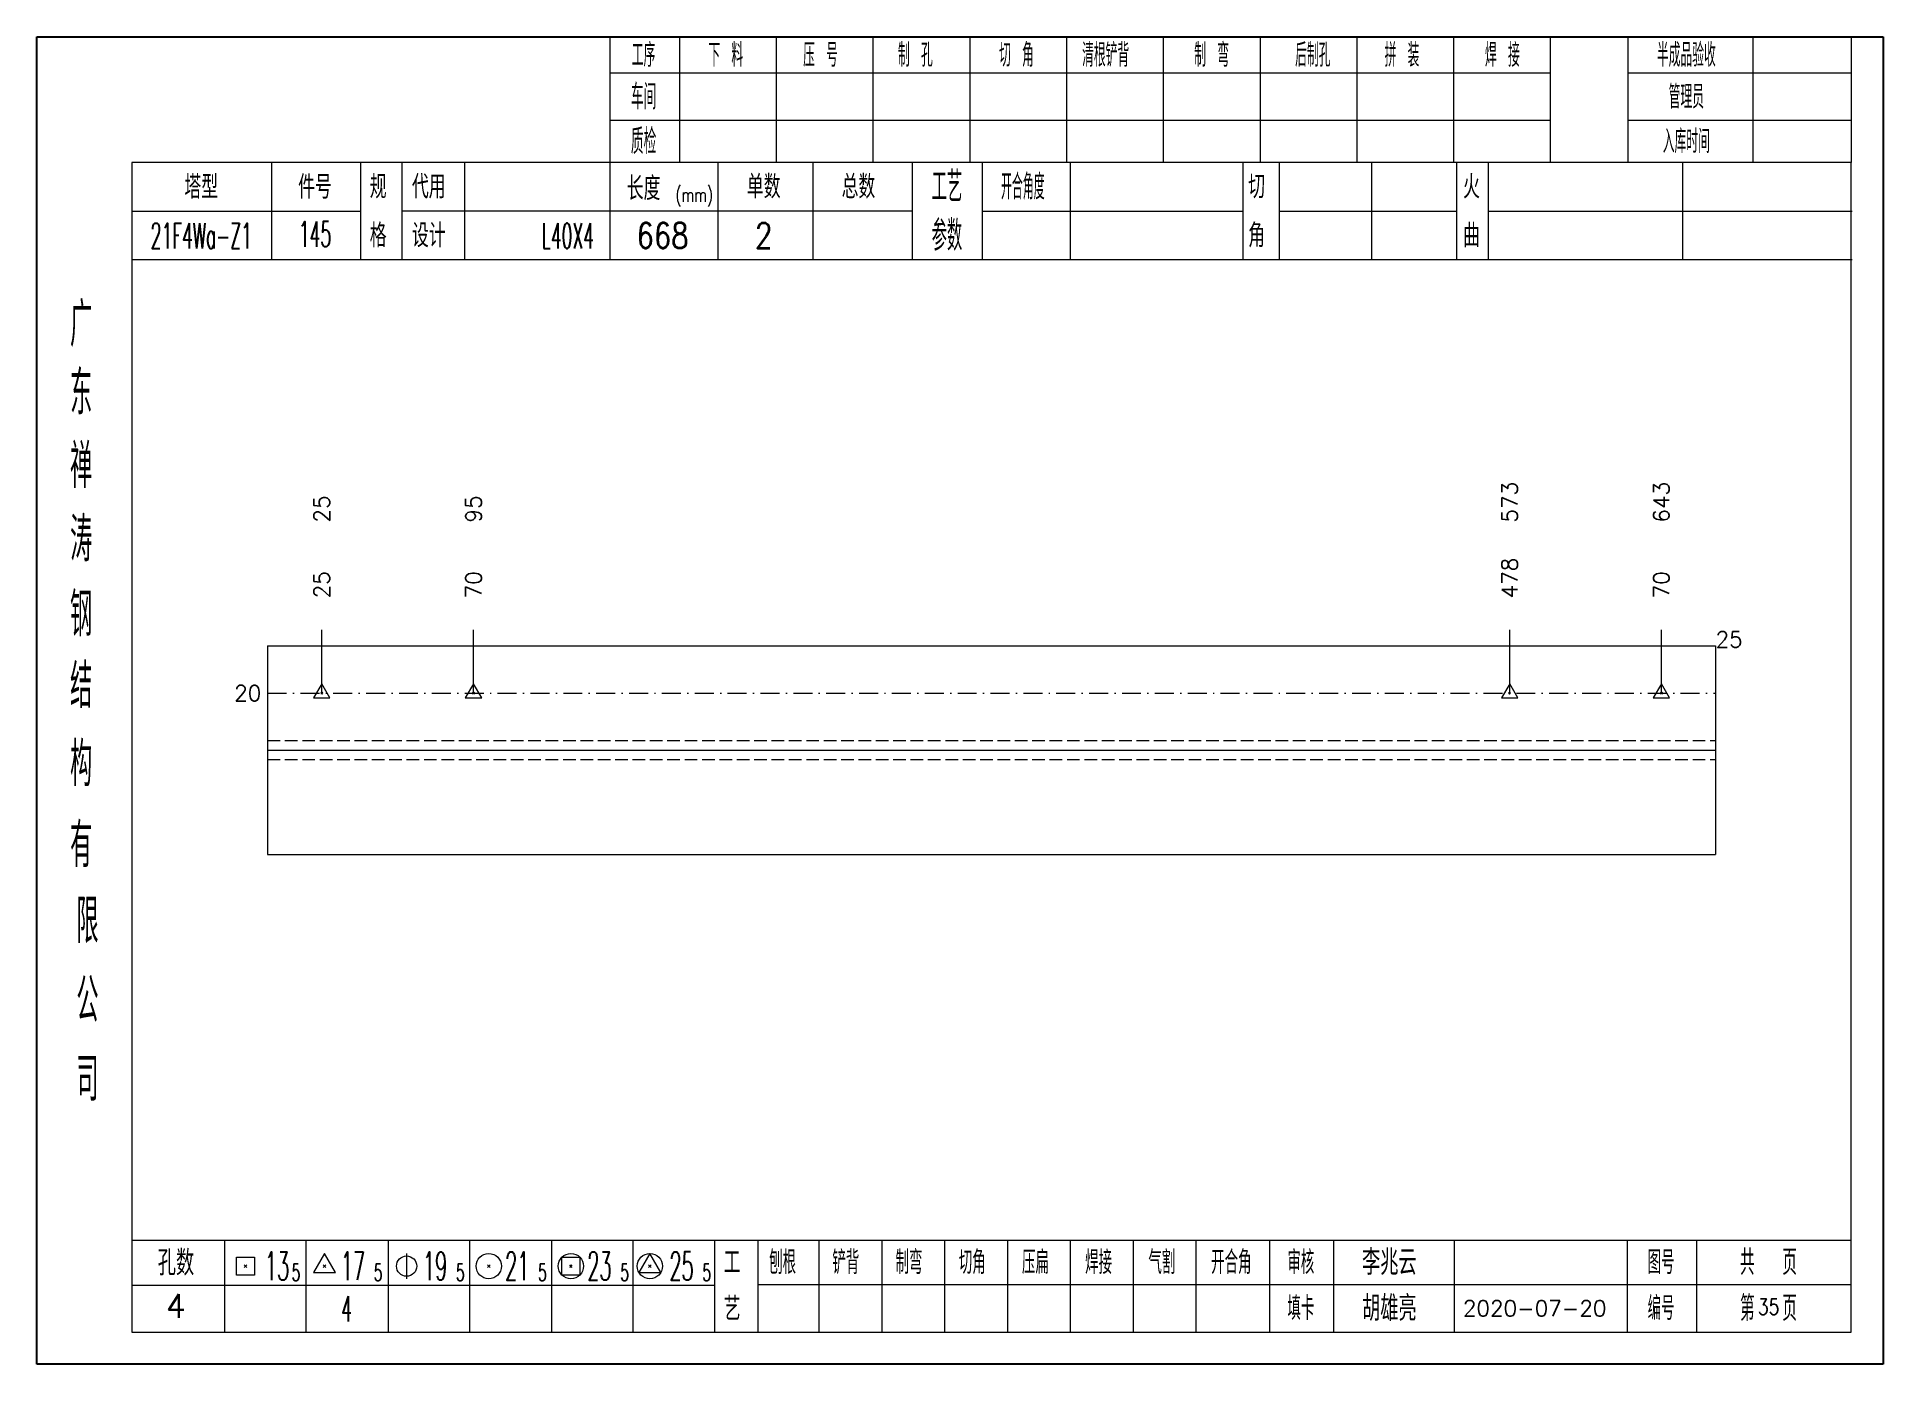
# Model space of a CAD drawing. Extents: x 1310 to 15542, y -76 to 8381.
# Drawn here: x 12128.8 to 12421, y 5793.7 to 6003.7 of the extents above; entities that cross this region are included whole.
import ezdxf
from ezdxf.enums import TextEntityAlignment as Align

# ---------------------------------------------------------------- set-up
doc = ezdxf.new("R2010")
doc.units = 0
doc.header["$MEASUREMENT"] = 0
doc.linetypes.add('一点画线', pattern=[5.2, 3, -1, 0.2, -1])
doc.linetypes.add('虚线', pattern=[2.75, 2, -0.75])
doc.layers.get('0').update_dxf_attribs({"linetype": 'CONTINUOUS', "lineweight": 25})
for name, color, linetype, lineweight in [('1', 7, 'CONTINUOUS', 25), ('4', 7, 'CONTINUOUS', 25), ('5', 7, 'CONTINUOUS', 25)]:
    doc.layers.add(name, color=color, linetype=linetype, lineweight=lineweight)
doc.styles.get("Standard").update_dxf_attribs({"font": 'simplex.shx', "width": 0.7, "height": 3, "bigfont": 'gbhzfs.shx'})

msp = doc.modelspace()

# ---------------------------------------------------------------- texts
at = {"color": 7, "linetype": 'Continuous', "lineweight": 13}
for s, p in [('25', (12173.917, 5926.824)), ('95', (12197.928, 5926.824)), ('573', (12361.886, 5926.824)), ('643', (12385.896, 5926.824))]:
    msp.add_text(s, height=2.5, rotation=90, dxfattribs=at).set_placement(p, align=Align.MIDDLE_LEFT)
at = {"color": 8, "linetype": 'Continuous', "lineweight": 9}
for s, p in [('25', (12173.917, 5914.824)), ('70', (12197.928, 5914.824)), ('478', (12361.886, 5914.824)), ('70', (12385.896, 5914.824))]:
    msp.add_text(s, height=2.5, rotation=90, dxfattribs=at).set_placement(p, align=Align.MIDDLE_LEFT)
at = {"color": 7, "linetype": 'Continuous', "lineweight": 13}
msp.add_text('25', height=2.5, dxfattribs=at).set_placement((12394.472, 5908.324), align=Align.MIDDLE_LEFT)
msp.add_text('20', height=2.5, dxfattribs=at).set_placement((12164.342, 5899.824), align=Align.MIDDLE_RIGHT)
at = {"layer": '4', "color": 1, "linetype": 'Continuous', "lineweight": 25}
for s, height, width, p in [('工序', 3.7, 0.7, (12224.842, 6000.781)), ('下 料', 3.7, 0.7, (12237.842, 6000.781)), ('压 号', 3.7, 0.7, (12252.842, 6000.781)), ('制 孔', 3.7, 0.7, (12267.842, 6000.781)), ('切 角', 3.7, 0.7, (12283.842, 6000.781)), ('清根铲背 ', 3.7, 0.7, (12298.842, 6000.781)), (' 制 弯', 3.7, 0.7, (12313.842, 6000.781)), (' 后制孔', 3.7, 0.7, (12329.842, 6000.781)), ('拼 装', 3.7, 0.7, (12344.842, 6000.781)), (' 焊 接', 3.7, 0.7, (12359.842, 6000.781)), ('半成品验收', 3.7, 0.7, (12389.842, 6000.781)), ('车间', 4, 0.7, (12224.842, 5994.181)), ('管理员', 3.7, 0.7, (12389.842, 5994.181)), ('质检', 4, 0.7, (12224.842, 5987.121)), ('入库时间', 3.7, 0.7, (12389.842, 5987.121)), ('工艺', 4.8, 0.7, (12272.842, 5979.941)), ('(mm)', 2.24, 0.7, (12232.842, 5978.681)), ('开合角度', 4, 0.6, (12284.842, 5979.941)), ('21F4Wa-Z1', 4, 0.5, (12154.842, 5972.201)), ('145', 4, 0.5, (12172.842, 5972.451)), ('L40X4', 4, 0.5, (12212.842, 5972.181)), ('668', 4, 0.8, (12227.842, 5972.231)), ('2', 4, 0.8, (12243.842, 5972.231)), ('参数', 4.8, 0.7, (12272.842, 5972.231)), ('广', 6.96, 0.7, (12135.842, 5958.151)), ('东', 6.96, 0.7, (12135.842, 5947.361)), ('禅', 6.96, 0.7, (12135.842, 5935.771)), ('涛', 6.96, 0.7, (12135.842, 5924.171)), ('钢', 6.96, 0.7, (12135.842, 5912.281)), ('结', 6.96, 0.7, (12135.842, 5900.971)), ('构', 6.96, 0.7, (12135.842, 5888.591)), ('有', 6.96, 0.7, (12135.842, 5875.781)), ('限', 6.96, 0.7, (12136.842, 5863.781)), ('公', 6.96, 0.7, (12136.842, 5851.241)), ('司', 6.96, 0.7, (12136.842, 5838.761)), ('13', 4.47, 0.5, (12166.842, 5809.181)), ('17', 4.47, 0.5, (12178.842, 5809.181)), ('19', 4.47, 0.5, (12191.842, 5809.181)), ('21', 4.47, 0.5, (12204.842, 5809.181)), ('23', 4.47, 0.5, (12217.842, 5809.181)), ('25', 4.47, 0.5, (12230.842, 5809.181)), ('刨根', 3.7, 0.8, (12246.842, 5809.781)), ('铲背', 3.7, 0.8, (12256.842, 5809.781)), ('制弯', 3.7, 0.8, (12266.842, 5809.781)), ('切角', 3.7, 0.8, (12276.842, 5809.781)), ('压扁', 3.7, 0.8, (12286.842, 5809.781)), ('焊接', 3.7, 0.8, (12296.842, 5809.781)), ('气割', 3.7, 0.8, (12306.842, 5809.781)), ('开合角', 3.7, 0.8, (12317.842, 5809.781)), ('审核', 3.7, 0.8, (12328.842, 5809.781)), ('图号', 3.7, 0.8, (12385.842, 5809.781)), ('共  页', 4, 0.8, (12402.842, 5809.781)), ('5', 2.68, 0.6, (12169.842, 5808.181)), ('5', 2.68, 0.6, (12182.842, 5808.181)), ('5', 2.68, 0.6, (12195.842, 5808.181)), ('5', 2.68, 0.6, (12208.842, 5808.181)), ('5', 2.68, 0.6, (12221.842, 5808.181)), ('5', 2.68, 0.6, (12234.842, 5808.181)), ('填卡', 3.7, 0.8, (12328.842, 5802.511)), ('编号', 3.7, 0.8, (12385.842, 5802.511)), ('第  页', 4, 0.8, (12402.842, 5802.511)), ('4', 4, 0.5, (12177.842, 5802.431))]:
    msp.add_text(s, height=height, dxfattribs=dict(at, width=width)).set_placement(p, align=Align.MIDDLE_CENTER)
for s, height, p in [('塔型', 3.7, (12154.842, 5979.911)), ('件号', 3.7, (12172.842, 5979.911)), ('规', 3.7, (12182.842, 5979.941)), ('代用', 3.7, (12190.842, 5979.941)), ('长度', 3.7, (12224.842, 5979.681)), ('单数', 3.7, (12243.842, 5979.941)), ('总数', 3.7, (12258.842, 5979.941)), ('切', 3.7, (12321.842, 5979.941)), ('火', 3.7, (12355.842, 5979.941)), ('格', 3.7, (12182.842, 5972.231)), ('设计', 3.7, (12190.842, 5972.231)), ('角', 3.7, (12321.842, 5972.231)), ('曲', 3.7, (12355.842, 5972.231)), ('孔数', 4, (12150.842, 5809.701)), ('工', 3.7, (12238.842, 5809.781)), ('李兆云', 4, (12342.842, 5809.781)), ('4', 3.7, (12150.842, 5802.871)), ('艺', 3.7, (12238.842, 5802.431)), ('胡雄亮', 4, (12342.842, 5802.511)), ('2020-07-20', 2.5, (12365.842, 5802.511))]:
    msp.add_text(s, height=height, dxfattribs=at).set_placement(p, align=Align.MIDDLE_CENTER)
at = {"layer": '4', "color": 6, "linetype": 'Continuous', "lineweight": 25, "width": 0.8}
msp.add_text('35', height=2.5, dxfattribs=at).set_placement((12402.867, 5802.739), align=Align.MIDDLE_CENTER)

# ---------------------------------------------------------------- blocks, each defined once
blk = doc.blocks.new('孔17.5')
at = {"layer": '5', "color": 7, "linetype": 'Continuous', "lineweight": 13}
for p, q in [((0, 1), (-0.866, -0.5)), ((-0.1, -0.1), (0.1, 0.1)), ((0.1, -0.1), (-0.1, 0.1)), ((0.866, -0.5), (0, 1)), ((-0.866, -0.5), (0.866, -0.5))]:
    blk.add_line(p, q, dxfattribs=at)
blk = doc.blocks.new('CTJGK')
at = {"color": 6, "linetype": 'Continuous'}
for p, q in [((0, 209.97), (292.13, 209.97)), ((0, 0), (0, 209.97)), ((292.13, 209.97), (292.13, 0)), ((292.13, 0), (0, 0))]:
    blk.add_line(p, q, dxfattribs=at)

# ---------------------------------------------------------------- linework, layer by layer
at = {"color": 7, "linetype": 'Continuous', "lineweight": 13}
for p, q in [((12173.917, 5899.824), (12173.917, 5909.824)), ((12197.928, 5899.824), (12197.928, 5909.824)), ((12361.886, 5899.824), (12361.886, 5909.824)), ((12385.896, 5899.824), (12385.896, 5909.824))]:
    msp.add_line(p, q, dxfattribs=at)
at = {"color": 7, "linetype": 'Continuous', "lineweight": 18}
for p, q in [((12165.342, 5907.324), (12165.342, 5874.324)), ((12165.342, 5907.324), (12394.472, 5907.324)), ((12394.472, 5907.324), (12394.472, 5874.324)), ((12165.342, 5890.824), (12394.472, 5890.824))]:
    msp.add_line(p, q, dxfattribs=at)
at = {"color": 3, "linetype": '一点画线', "lineweight": 13}
msp.add_line((12165.342, 5899.824), (12394.472, 5899.824), dxfattribs=at)
at = {"color": 1, "linetype": '虚线', "lineweight": 18}
for p, q in [((12165.342, 5892.324), (12394.472, 5892.324)), ((12165.342, 5889.324), (12394.472, 5889.324))]:
    msp.add_line(p, q, dxfattribs=at)
at = {"layer": '1', "color": 7, "linetype": 'Continuous', "lineweight": 18}
msp.add_line((12165.342, 5874.324), (12394.472, 5874.324), dxfattribs=at)
at = {"layer": '4', "color": 1, "linetype": 'Continuous', "lineweight": 18}
for p, q in [((12128.842, 6003.651), (12128.842, 5793.681)), ((12420.972, 6003.651), (12128.842, 6003.651)), ((12219.472, 6003.651), (12219.472, 5983.811)), ((12230.502, 6003.651), (12230.502, 5983.791)), ((12245.812, 6003.651), (12245.812, 5983.791)), ((12261.132, 6003.651), (12261.132, 5983.791)), ((12276.442, 6003.651), (12276.442, 5983.791)), ((12291.752, 6003.651), (12291.752, 5983.791)), ((12307.062, 6003.651), (12307.062, 5983.791)), ((12322.382, 6003.651), (12322.382, 5983.791)), ((12337.692, 6003.651), (12337.692, 5983.791)), ((12353.002, 6003.651), (12353.002, 5983.791)), ((12368.312, 6003.651), (12368.312, 5983.811)), ((12368.312, 6003.651), (12368.312, 5983.791)), ((12380.592, 6003.651), (12380.592, 5983.791)), ((12400.342, 6003.651), (12400.342, 5983.791)), ((12415.922, 6003.651), (12415.922, 5983.791)), ((12420.972, 5973.851), (12420.972, 6003.651)), ((12368.312, 5997.921), (12219.472, 5997.921)), ((12415.922, 5997.921), (12380.592, 5997.921)), ((12368.312, 5990.441), (12219.472, 5990.441)), ((12415.922, 5990.441), (12380.592, 5990.441)), ((12143.852, 5983.791), (12143.852, 5798.731)), ((12415.922, 5983.791), (12143.852, 5983.791)), ((12165.972, 5983.801), (12165.972, 5968.381)), ((12180.122, 5968.381), (12180.122, 5983.791)), ((12186.622, 5968.381), (12186.622, 5983.791)), ((12196.492, 5983.791), (12196.492, 5968.381)), ((12219.472, 5983.811), (12219.472, 5968.381)), ((12236.592, 5983.791), (12236.592, 5968.381)), ((12251.642, 5983.791), (12251.642, 5968.381)), ((12267.342, 5983.791), (12267.342, 5968.381)), ((12278.402, 5983.791), (12278.402, 5968.381)), ((12292.352, 5983.791), (12292.352, 5968.381)), ((12319.652, 5983.791), (12319.652, 5968.381)), ((12325.412, 5983.791), (12325.412, 5968.381)), ((12340.032, 5983.791), (12340.032, 5968.381)), ((12353.492, 5983.791), (12353.492, 5968.381)), ((12358.482, 5983.791), (12358.482, 5968.381)), ((12389.222, 5983.791), (12389.222, 5968.381)), ((12415.922, 5798.731), (12415.922, 5983.791)), ((12180.122, 5976.031), (12143.852, 5976.031)), ((12267.342, 5976.081), (12186.622, 5976.081)), ((12278.402, 5976.081), (12319.652, 5976.081)), ((12325.412, 5976.081), (12353.492, 5976.081)), ((12358.482, 5976.081), (12416.102, 5976.081)), ((12420.972, 5793.681), (12420.972, 5973.851)), ((12416.102, 5968.381), (12143.852, 5968.381)), ((12143.852, 5813.261), (12415.922, 5813.261)), ((12158.542, 5813.261), (12158.542, 5798.731)), ((12171.472, 5798.731), (12171.472, 5813.261)), ((12184.402, 5813.261), (12184.402, 5798.731)), ((12197.322, 5798.731), (12197.322, 5813.261)), ((12210.252, 5813.261), (12210.252, 5798.731)), ((12223.182, 5798.731), (12223.182, 5813.261)), ((12236.102, 5798.731), (12236.102, 5813.261)), ((12242.972, 5798.731), (12242.972, 5813.261)), ((12252.632, 5798.731), (12252.632, 5813.261)), ((12262.572, 5798.731), (12262.572, 5813.261)), ((12272.512, 5798.731), (12272.512, 5813.261)), ((12282.462, 5798.731), (12282.462, 5813.261)), ((12292.402, 5798.731), (12292.402, 5813.261)), ((12302.342, 5798.731), (12302.342, 5813.261)), ((12312.292, 5798.731), (12312.292, 5813.261)), ((12323.932, 5798.731), (12323.932, 5813.261)), ((12334.082, 5798.731), (12334.082, 5813.261)), ((12353.142, 5798.731), (12353.142, 5813.261)), ((12380.522, 5798.731), (12380.522, 5813.261)), ((12391.482, 5798.731), (12391.482, 5813.261)), ((12236.102, 5806.131), (12143.852, 5806.131)), ((12242.932, 5806.291), (12415.922, 5806.291)), ((12143.852, 5798.731), (12415.922, 5798.731)), ((12128.842, 5793.681), (12420.972, 5793.681))]:
    msp.add_line(p, q, dxfattribs=at)
at = {"layer": '4', "color": 7, "linetype": 'Continuous', "lineweight": 13}
for p, q in [((12160.428, 5807.767), (12160.428, 5810.595)), ((12160.428, 5810.595), (12163.256, 5810.595)), ((12163.256, 5810.595), (12163.256, 5807.767)), ((12174.342, 5811.181), (12172.61, 5808.181)), ((12176.074, 5808.181), (12174.342, 5811.181)), ((12187.342, 5811.181), (12187.342, 5807.181)), ((12211.928, 5807.767), (12211.928, 5810.595)), ((12211.928, 5810.595), (12214.756, 5810.595)), ((12214.756, 5810.595), (12214.756, 5807.767)), ((12225.842, 5811.181), (12224.11, 5808.181)), ((12227.574, 5808.181), (12225.842, 5811.181)), ((12163.256, 5807.767), (12160.428, 5807.767)), ((12161.642, 5808.981), (12162.042, 5809.381)), ((12162.042, 5808.981), (12161.642, 5809.381)), ((12172.61, 5808.181), (12176.074, 5808.181)), ((12174.142, 5808.981), (12174.542, 5809.381)), ((12174.542, 5808.981), (12174.142, 5809.381)), ((12200.142, 5808.981), (12200.542, 5809.381)), ((12200.542, 5808.981), (12200.142, 5809.381)), ((12214.756, 5807.767), (12211.928, 5807.767)), ((12213.142, 5808.981), (12213.542, 5809.381)), ((12213.542, 5808.981), (12213.142, 5809.381)), ((12224.11, 5808.181), (12227.574, 5808.181)), ((12225.642, 5808.981), (12226.042, 5809.381)), ((12226.042, 5808.981), (12225.642, 5809.381))]:
    msp.add_line(p, q, dxfattribs=at)
for centre, radius in [((12187.342, 5809.181), 1.6), ((12200.342, 5809.181), 2), ((12213.342, 5809.181), 2), ((12225.842, 5809.181), 2)]:
    msp.add_circle(centre, radius, dxfattribs=at)

# ---------------------------------------------------------------- block references
at = {"color": 0, "linetype": 'Continuous'}
msp.add_blockref('CTJGK', (12128.842, 5793.681), dxfattribs=at)
at = {"color": 8, "linetype": 'Continuous', "lineweight": 9, "xscale": 1.5, "yscale": 1.5, "zscale": 1.5}
for p in [(12173.917, 5899.824), (12197.928, 5899.824), (12361.886, 5899.824), (12385.896, 5899.824)]:
    msp.add_blockref('孔17.5', p, dxfattribs=at)

msp.set_redraw_order([(e.dxf.handle, doc.entitydb.next_handle()) for e in msp.query("TEXT MTEXT ATTDEF DIMENSION ARC_DIMENSION")])  # texts and dimensions are drawn at this point

doc.saveas('drawing.dxf')
